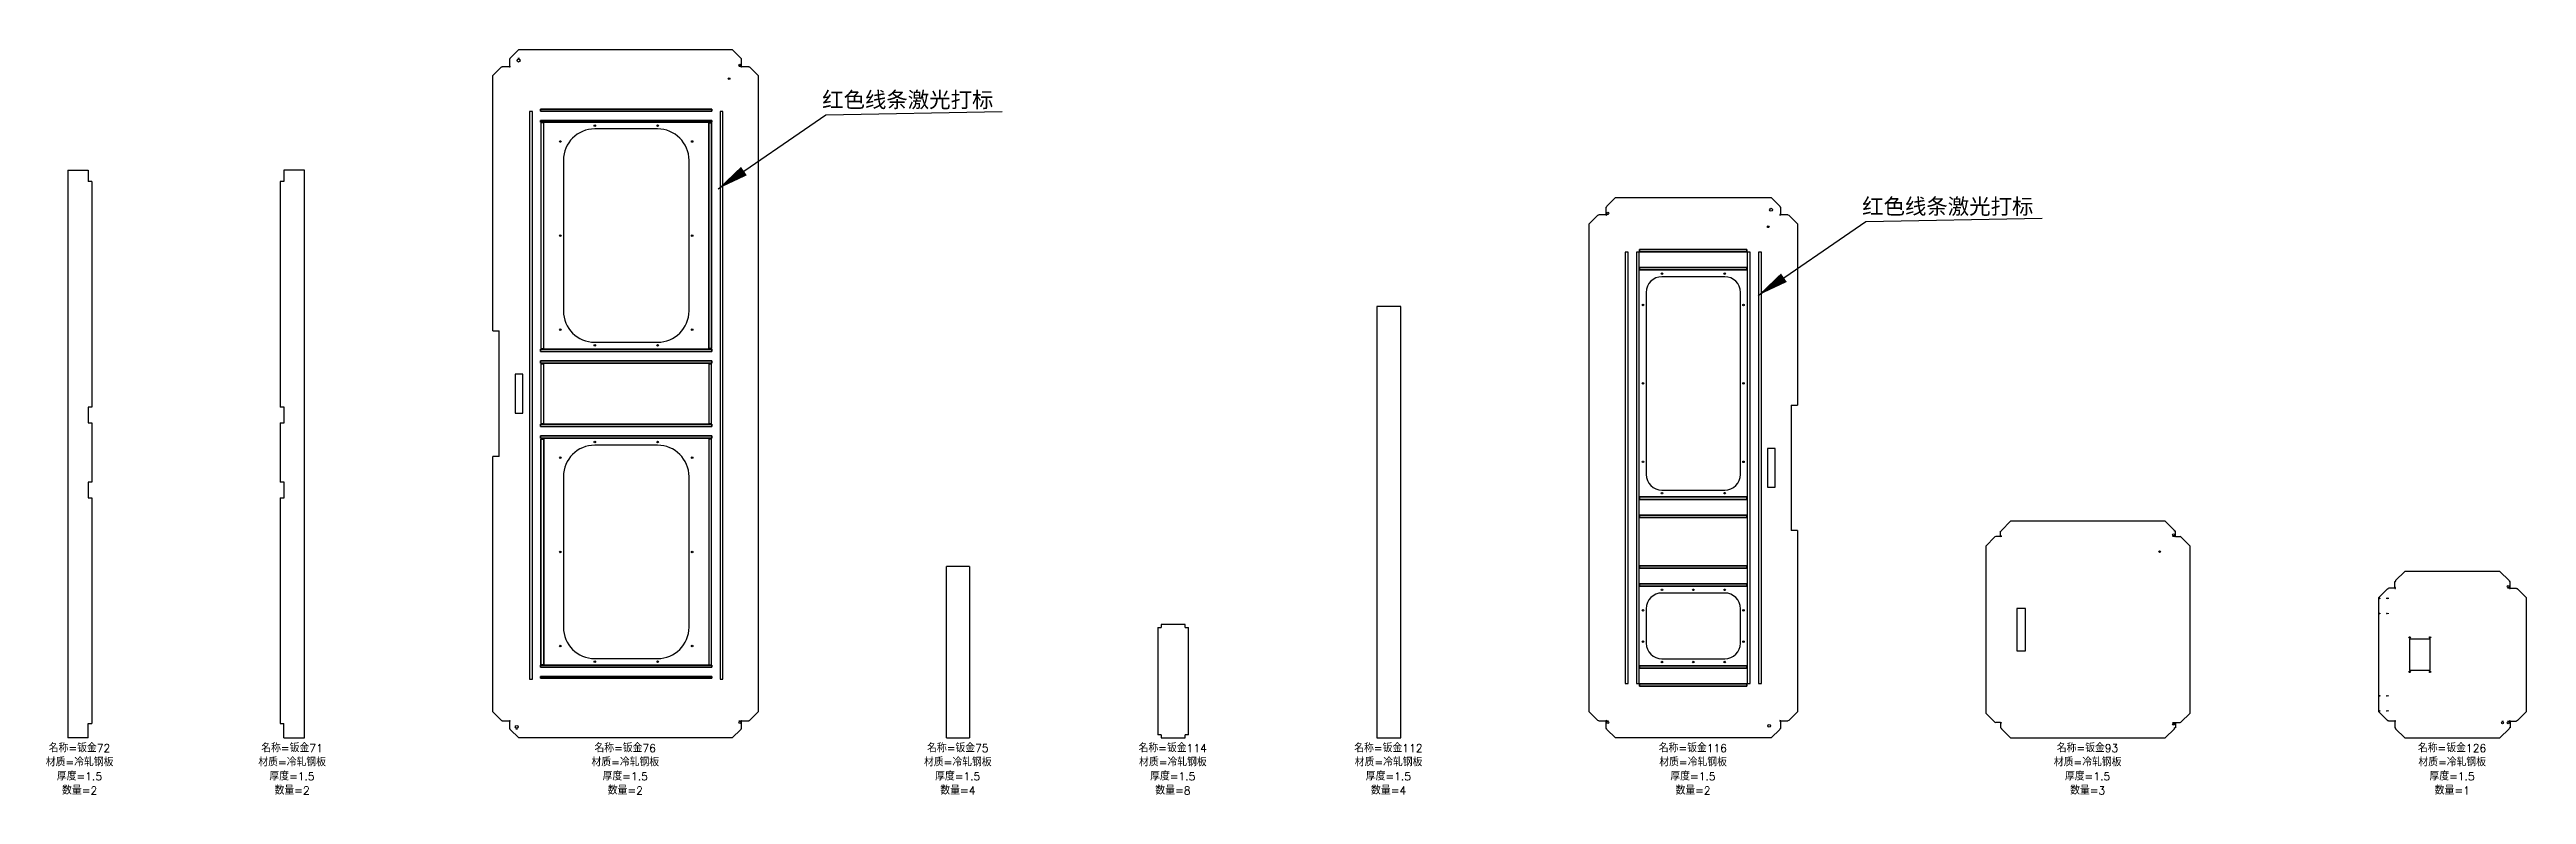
# Model space of a CAD drawing. Header units: millimetres. Extents: x -130 to 49208, y -16180 to 520.
# Drawn here: x 18634 to 26524, y -16180 to -13806 of the extents above; entities that cross this region are included whole.
import ezdxf

# ---------------------------------------------------------------- set-up
doc = ezdxf.new("R2010")
doc.units = ezdxf.units.MM
doc.layers.add('防拉孔线', color=30, linetype='Continuous')
doc.layers.add('零件信息', color=131, linetype='Continuous')
doc.styles.add('SLDTEXTSTYLE0', font='Gothic.ttf')
doc.styles.add('SLDTEXTSTYLE1', font='txt.shx', dxfattribs={"bigfont": 'bigfont'})
doc.styles.get("Standard").update_dxf_attribs({"font": ''})
doc.styles.get('STANDARD').set_extended_font_data('宋体')
doc.dimstyles.new('ISO-25', dxfattribs={"dimtxt": 2.5, "dimasz": 2.5, "dimexe": 1.25, "dimexo": 0.625, "dimtad": 1, "dimtxsty": 'SLDTEXTSTYLE0', "dimcen": 2.5, "dimadec": 0, "dimazin": 0, "dimtfac": 1, "dimtmove": 0, "dimatfit": 3, "dimfxl": 1, "dimarcsym": 0})

msp = doc.modelspace()

# ---------------------------------------------------------------- texts
at = {"color": 6, "char_height": 50, "attachment_point": 1}
for insert in [(21095.3, -13941), (24408.2, -14280.8)]:
    msp.add_mtext_dynamic_manual_height_columns('红色线条激光打标', width=628.85, gutter_width=125, heights=[0], dxfattribs=dict(at, insert=insert))
at = {"layer": '零件信息', "char_height": 25, "attachment_point": 2, "style": 'SLDTEXTSTYLE1'}
for s, insert in [('材质=冷轧钢板', (18729.9, -16065)), ('名称=钣金72', (18729.6, -16020)), ('材质=冷轧钢板', (19406.9, -16065)), ('名称=钣金71', (19406.6, -16020)), ('材质=冷轧钢板', (20468.2, -16065)), ('名称=钣金76', (20467.9, -16020)), ('材质=冷轧钢板', (21527.5, -16065)), ('名称=钣金75', (21527.3, -16020)), ('名称=钣金114', (22212, -16020)), ('材质=冷轧钢板', (22212.6, -16065)), ('名称=钣金112', (22899, -16020)), ('材质=冷轧钢板', (22899.6, -16065)), ('名称=钣金116', (23869, -16020)), ('材质=冷轧钢板', (23869.6, -16065)), ('材质=冷轧钢板', (25126.6, -16065)), ('名称=钣金93', (25126.3, -16020)), ('名称=钣金126', (26287.3, -16020)), ('材质=冷轧钢板', (26287.8, -16065)), ('厚度=1.5', (18729.5, -16110)), ('数量=2', (18730, -16155)), ('厚度=1.5', (19406.5, -16110)), ('数量=2', (19407, -16155)), ('厚度=1.5', (20467.9, -16110)), ('数量=2', (20468.3, -16155)), ('厚度=1.5', (21527.2, -16110)), ('数量=4', (21527.7, -16155)), ('厚度=1.5', (22212.2, -16110)), ('数量=8', (22212.7, -16155)), ('厚度=1.5', (22899.2, -16110)), ('数量=4', (22899.7, -16155)), ('厚度=1.5', (23869.2, -16110)), ('数量=2', (23869.7, -16155)), ('厚度=1.5', (25126.2, -16110)), ('数量=3', (25126.7, -16155)), ('厚度=1.5', (26287.5, -16110)), ('数量=1', (26288, -16155))]:
    msp.add_mtext(s, dxfattribs=dict(at, insert=insert))

# ---------------------------------------------------------------- linework, layer by layer
at = {"color": 7, "linetype": 'Continuous', "lineweight": 25}
for p, q in [((20101.9, -13833.5), (20129.4, -13806)), ((20129.4, -13806), (20808.7, -13806)), ((20808.7, -13806), (20836.2, -13833.5)), ((20046.2, -13889.2), (20073.7, -13861.7)), ((20099.2, -13860.7), (20076.2, -13860.7)), ((20099.2, -13836), (20099.2, -13859)), ((20099.2, -13836), (20100.9, -13836)), ((20099.2, -13859), (20100.9, -13859)), ((20838.9, -13836), (20837.2, -13836)), ((20838.9, -13859), (20837.2, -13859)), ((20838.9, -13859), (20838.9, -13836)), ((20861.9, -13860.7), (20838.9, -13860.7)), ((20864.4, -13861.7), (20891.9, -13889.2)), ((20046.2, -14703), (20046.2, -13889.2)), ((20891.9, -13889.2), (20891.9, -15916.8)), ((20470.2, -14037.5), (20470.2, -14037.5)), ((20471.2, -13996.5), (20471.2, -13996.5)), ((20471.2, -14037.5), (20471.2, -14037.5)), ((20472.2, -13996.5), (20472.2, -13996.5)), ((20571.2, -14059), (20371.2, -14059)), ((18692.2, -14190), (18692.2, -16000)), ((18692.2, -14190), (18757.7, -14190)), ((18757.7, -14190), (18757.7, -14226.5)), ((19380.7, -14190), (19380.7, -14226.5)), ((19446.2, -14190), (19380.7, -14190)), ((19446.2, -16000), (19446.2, -14190)), ((20271.2, -14159), (20271.2, -14639)), ((20671.2, -14639), (20671.2, -14159)), ((18769.2, -14226.5), (18757.7, -14226.5)), ((18769.2, -14226.5), (18769.2, -14945.5)), ((19369.2, -14226.5), (19369.2, -14945.5)), ((19380.7, -14226.5), (19369.2, -14226.5)), ((23594.6, -14305.5), (23622.1, -14278)), ((23622.1, -14278), (24118.7, -14278)), ((24118.7, -14278), (24146.2, -14305.5)), ((23538.9, -14361.2), (23566.4, -14333.7)), ((23566.4, -14333.7), (23568.9, -14332.7)), ((23591.9, -14332.7), (23568.9, -14332.7)), ((23591.9, -14308), (23591.9, -14331)), ((23591.9, -14308), (23593.6, -14308)), ((23591.9, -14331), (23593.6, -14331)), ((23591.9, -14332.7), (23594.4, -14333.5)), ((23593.6, -14308), (23594.6, -14305.5)), ((23594.4, -14333.5), (23593.6, -14331)), ((24146.2, -14305.5), (24147.2, -14308)), ((24147.2, -14331), (24146.4, -14333.5)), ((24146.4, -14333.5), (24148.9, -14332.7)), ((24148.9, -14308), (24147.2, -14308)), ((24148.9, -14331), (24147.2, -14331)), ((24148.9, -14331), (24148.9, -14308)), ((24171.9, -14332.7), (24148.9, -14332.7)), ((24171.9, -14332.7), (24174.4, -14333.7)), ((24174.4, -14333.7), (24201.9, -14361.2)), ((20734.2, -14398), (20734.2, -14398)), ((20734.2, -14399), (20734.2, -14399)), ((23538.9, -15916.8), (23538.9, -14361.2)), ((24201.9, -14361.2), (24201.9, -14939)), ((23870.4, -14443), (23870.4, -14443)), ((23870.4, -14500.5), (23870.4, -14500.5)), ((23871.4, -14443), (23871.4, -14443)), ((23871.4, -14500.5), (23871.4, -14500.5)), ((23720.4, -14580), (23720.4, -15160)), ((23970.4, -14530), (23770.4, -14530)), ((24020.4, -15160), (24020.4, -14580)), ((22861.9, -14625), (22861.9, -16000)), ((22938.9, -14625), (22861.9, -14625)), ((22938.9, -16000), (22938.9, -14625)), ((20046.2, -14703), (20066.2, -14703)), ((20066.2, -15103), (20066.2, -14703)), ((20371.2, -14739), (20571.2, -14739)), ((20470.2, -14768.5), (20470.2, -14768.5)), ((20470.2, -14806), (20470.2, -14806)), ((20471.2, -14768.5), (20471.2, -14768.5)), ((20471.2, -14806), (20471.2, -14806)), ((20116.9, -14841), (20116.9, -14965)), ((20141.4, -14841), (20116.9, -14841)), ((20141.4, -14965), (20141.4, -14841)), ((18769.2, -14945.5), (18757.2, -14945.5)), ((18757.2, -14945.5), (18757.2, -14995.5)), ((19381.2, -14945.5), (19369.2, -14945.5)), ((19381.2, -14995.5), (19381.2, -14945.5)), ((20116.9, -14965), (20141.4, -14965)), ((24181.9, -14939), (24201.9, -14939)), ((24181.9, -14939), (24181.9, -15339)), ((18757.2, -14995.5), (18769.2, -14995.5)), ((18769.2, -14995.5), (18769.2, -15184.5)), ((19369.2, -14995.5), (19369.2, -15184.5)), ((19369.2, -14995.5), (19381.2, -14995.5)), ((20571.2, -15067), (20371.2, -15067)), ((20470.2, -15007.5), (20470.2, -15007.5)), ((20470.2, -15045), (20470.2, -15045)), ((20471.2, -15007.5), (20471.2, -15007.5)), ((20471.2, -15045), (20471.2, -15045)), ((20046.2, -15916.8), (20046.2, -15103)), ((20066.2, -15103), (20046.2, -15103)), ((24106.6, -15077), (24106.6, -15201)), ((24131.1, -15077), (24106.6, -15077)), ((24131.1, -15201), (24131.1, -15077)), ((18769.2, -15184.5), (18757.2, -15184.5)), ((18757.2, -15184.5), (18757.2, -15234.5)), ((19381.2, -15184.5), (19369.2, -15184.5)), ((19381.2, -15234.5), (19381.2, -15184.5)), ((20271.2, -15167), (20271.2, -15647)), ((20671.2, -15647), (20671.2, -15167)), ((23770.4, -15210), (23970.4, -15210)), ((24106.6, -15201), (24131.1, -15201)), ((18757.2, -15234.5), (18769.2, -15234.5)), ((18769.2, -15234.5), (18769.2, -15953.5)), ((19369.2, -15234.5), (19369.2, -15953.5)), ((19369.2, -15234.5), (19381.2, -15234.5)), ((24201.9, -15339), (24181.9, -15339)), ((24201.9, -15339), (24201.9, -15916.8)), ((24831.4, -15358.9), (24801.9, -15388.4)), ((24833.9, -15358.2), (24831.4, -15359.2)), ((24831.4, -15359.2), (24831.4, -15358.9)), ((24833.9, -15358), (24833.9, -15358.2)), ((24848.9, -15358), (24833.9, -15358)), ((24848.9, -15356), (24848.9, -15341)), ((24848.9, -15341), (24851.1, -15341)), ((24851.1, -15356), (24848.9, -15356)), ((24848.9, -15358.2), (24848.9, -15358)), ((24851.4, -15358.5), (24848.9, -15358.2)), ((24852.1, -15338.5), (24851.1, -15341)), ((24851.1, -15356), (24851.4, -15358.5)), ((24851.7, -15338.5), (24881.2, -15309)), ((24852.1, -15338.5), (24851.7, -15338.5)), ((25373.5, -15309), (24881.2, -15309)), ((25403, -15338.5), (25373.5, -15309)), ((25402.7, -15338.5), (25403, -15338.5)), ((25403.7, -15341), (25402.7, -15338.5)), ((25403.4, -15358.5), (25403.7, -15356)), ((25405.9, -15358.2), (25403.4, -15358.5)), ((25405.9, -15341), (25403.7, -15341)), ((25403.7, -15356), (25405.9, -15356)), ((25405.9, -15356), (25405.9, -15341)), ((25405.9, -15358.2), (25405.9, -15358)), ((25405.9, -15358), (25420.9, -15358)), ((25420.9, -15358), (25420.9, -15358.2)), ((25423.4, -15359.2), (25420.9, -15358.2)), ((25423.4, -15359.2), (25423.4, -15358.9)), ((25423.4, -15358.9), (25452.9, -15388.4)), ((20208.2, -15407), (20208.2, -15407)), ((20208.2, -15408), (20208.2, -15408)), ((21491.9, -16000), (21491.9, -15454)), ((21564.9, -15454), (21491.9, -15454)), ((21564.9, -15454), (21564.9, -16000)), ((23870.4, -15451), (23870.4, -15451)), ((23871.4, -15451), (23871.4, -15451)), ((24801.9, -15388.4), (24801.9, -15920.6)), ((25452.9, -15920.6), (25452.9, -15388.4)), ((23970.4, -15538), (23770.4, -15538)), ((23869.4, -15516), (23869.4, -15516)), ((23870.4, -15516), (23870.4, -15516)), ((26082.4, -15523.9), (26052.9, -15553.4)), ((26082.4, -15524.2), (26084.9, -15523.2)), ((26082.4, -15524.2), (26082.4, -15523.9)), ((26084.9, -15523), (26084.9, -15523.2)), ((26104.9, -15523), (26084.9, -15523)), ((26104.9, -15521), (26104.9, -15501)), ((26104.9, -15501), (26107.1, -15501)), ((26107.1, -15521), (26104.9, -15521)), ((26104.9, -15523.2), (26104.9, -15523)), ((26104.9, -15523.2), (26107.4, -15523.5)), ((26107.1, -15501), (26108.1, -15498.5)), ((26107.4, -15523.5), (26107.1, -15521)), ((26107.7, -15498.5), (26137.2, -15469)), ((26108.1, -15498.5), (26107.7, -15498.5)), ((26440, -15469), (26137.2, -15469)), ((26469.5, -15498.5), (26440, -15469)), ((26469.2, -15498.5), (26469.5, -15498.5)), ((26469.2, -15498.5), (26470.2, -15501)), ((26470.2, -15521), (26469.9, -15523.5)), ((26469.9, -15523.5), (26472.4, -15523.2)), ((26472.4, -15501), (26470.2, -15501)), ((26470.2, -15521), (26472.4, -15521)), ((26472.4, -15521), (26472.4, -15501)), ((26472.4, -15523.2), (26472.4, -15523)), ((26472.4, -15523), (26492.4, -15523)), ((26492.4, -15523), (26492.4, -15523.2)), ((26492.4, -15523.2), (26494.9, -15524.2)), ((26494.9, -15523.9), (26524.4, -15553.4)), ((26494.9, -15524.2), (26494.9, -15523.9)), ((23720.4, -15588), (23720.4, -15698)), ((24020.4, -15698), (24020.4, -15588)), ((24928.4, -15587), (24901.4, -15587)), ((24901.4, -15587), (24901.4, -15722)), ((24928.4, -15722), (24928.4, -15587)), ((26052.9, -15553.4), (26052.9, -15915.6)), ((26524.4, -15915.6), (26524.4, -15553.4)), ((22164.9, -15648), (22164.9, -15990)), ((22164.9, -15648), (22175.4, -15648)), ((22175.4, -15638), (22175.4, -15648)), ((22251.4, -15638), (22175.4, -15638)), ((22251.4, -15648), (22251.4, -15638)), ((22251.4, -15648), (22261.9, -15648)), ((22261.9, -15990), (22261.9, -15648)), ((26152.9, -15784.5), (26152.9, -15684.5)), ((26152.9, -15684.5), (26216.9, -15684.5)), ((26216.9, -15684.5), (26216.9, -15784.5)), ((20371.2, -15747), (20571.2, -15747)), ((20471.2, -15768.5), (20471.2, -15768.5)), ((20472.2, -15768.5), (20472.2, -15768.5)), ((23770.4, -15748), (23970.4, -15748)), ((23870.4, -15770), (23870.4, -15770)), ((23871.4, -15770), (23871.4, -15770)), ((24901.4, -15722), (24928.4, -15722)), ((20470.2, -15809.5), (20470.2, -15809.5)), ((20471.2, -15809.5), (20471.2, -15809.5)), ((23869.4, -15835), (23869.4, -15835)), ((23870.4, -15835), (23870.4, -15835)), ((26216.9, -15784.5), (26152.9, -15784.5)), ((20073.7, -15944.3), (20046.2, -15916.8)), ((20891.9, -15916.8), (20864.4, -15944.3)), ((23566.4, -15944.3), (23538.9, -15916.8)), ((24201.9, -15916.8), (24174.4, -15944.3)), ((24831.4, -15950.1), (24801.9, -15920.6)), ((25423.4, -15950.1), (25452.9, -15920.6)), ((26082.4, -15945.1), (26052.9, -15915.6)), ((26494.9, -15945.1), (26524.4, -15915.6)), ((18757.7, -16000), (18692.2, -16000)), ((18757.7, -15953.5), (18769.2, -15953.5)), ((18757.7, -16000), (18757.7, -15953.5)), ((19369.2, -15953.5), (19380.7, -15953.5)), ((19380.7, -16000), (19380.7, -15953.5)), ((19380.7, -16000), (19446.2, -16000)), ((20076.2, -15945.3), (20099.2, -15945.3)), ((20099.2, -15947), (20099.2, -15970)), ((20099.2, -15947), (20100.9, -15947)), ((20099.2, -15970), (20100.9, -15970)), ((20129.4, -16000), (20101.9, -15972.5)), ((20808.7, -16000), (20129.4, -16000)), ((20836.2, -15972.5), (20808.7, -16000)), ((20838.9, -15947), (20837.2, -15947)), ((20838.9, -15970), (20837.2, -15970)), ((20838.9, -15945.3), (20861.9, -15945.3)), ((20838.9, -15970), (20838.9, -15947)), ((21491.9, -16000), (21564.9, -16000)), ((22175.4, -15990), (22164.9, -15990)), ((22175.4, -15990), (22175.4, -16000)), ((22175.4, -16000), (22251.4, -16000)), ((22261.9, -15990), (22251.4, -15990)), ((22251.4, -16000), (22251.4, -15990)), ((22861.9, -16000), (22938.9, -16000)), ((23568.9, -15945.3), (23566.4, -15944.3)), ((23568.9, -15945.3), (23591.9, -15945.3)), ((23594.4, -15944.5), (23591.9, -15945.3)), ((23591.9, -15947), (23591.9, -15970)), ((23591.9, -15947), (23593.6, -15947)), ((23591.9, -15970), (23593.6, -15970)), ((23593.6, -15947), (23594.4, -15944.5)), ((23594.6, -15972.5), (23593.6, -15970)), ((23622.1, -16000), (23594.6, -15972.5)), ((24118.7, -16000), (23622.1, -16000)), ((24146.2, -15972.5), (24118.7, -16000)), ((24147.2, -15970), (24146.2, -15972.5)), ((24148.9, -15945.3), (24146.4, -15944.5)), ((24146.4, -15944.5), (24147.2, -15947)), ((24148.9, -15947), (24147.2, -15947)), ((24148.9, -15970), (24147.2, -15970)), ((24148.9, -15945.3), (24171.9, -15945.3)), ((24148.9, -15970), (24148.9, -15947)), ((24174.4, -15944.3), (24171.9, -15945.3)), ((24831.4, -15949.8), (24833.9, -15950.8)), ((24831.4, -15949.8), (24831.4, -15950.1)), ((24833.9, -15951), (24833.9, -15950.8)), ((24848.9, -15951), (24833.9, -15951)), ((24848.9, -15950.8), (24851.4, -15950.5)), ((24848.9, -15950.8), (24848.9, -15951)), ((24848.9, -15953), (24848.9, -15968)), ((24851.1, -15953), (24848.9, -15953)), ((24848.9, -15968), (24851.1, -15968)), ((24851.4, -15950.5), (24851.1, -15953)), ((24851.1, -15968), (24852.1, -15970.5)), ((24851.7, -15970.5), (24881.2, -16000)), ((24852.1, -15970.5), (24851.7, -15970.5)), ((24881.2, -16000), (25373.5, -16000)), ((25403, -15970.5), (25373.5, -16000)), ((25402.7, -15970.5), (25403.7, -15968)), ((25402.7, -15970.5), (25403, -15970.5)), ((25403.4, -15950.5), (25405.9, -15950.8)), ((25403.7, -15953), (25403.4, -15950.5)), ((25403.7, -15953), (25405.9, -15953)), ((25405.9, -15968), (25403.7, -15968)), ((25405.9, -15950.8), (25405.9, -15951)), ((25405.9, -15951), (25420.9, -15951)), ((25405.9, -15953), (25405.9, -15968)), ((25420.9, -15950.8), (25423.4, -15949.8)), ((25420.9, -15951), (25420.9, -15950.8)), ((25423.4, -15949.8), (25423.4, -15950.1)), ((26084.9, -15945.8), (26082.4, -15944.8)), ((26082.4, -15944.8), (26082.4, -15945.1)), ((26084.9, -15946), (26084.9, -15945.8)), ((26104.9, -15946), (26084.9, -15946)), ((26107.4, -15945.5), (26104.9, -15945.8)), ((26104.9, -15945.8), (26104.9, -15946)), ((26104.9, -15948), (26104.9, -15968)), ((26107.1, -15948), (26104.9, -15948)), ((26104.9, -15968), (26107.1, -15968)), ((26107.1, -15948), (26107.4, -15945.5)), ((26108.1, -15970.5), (26107.1, -15968)), ((26107.7, -15970.5), (26137.2, -16000)), ((26108.1, -15970.5), (26107.7, -15970.5)), ((26137.2, -16000), (26440, -16000)), ((26469.5, -15970.5), (26440, -16000)), ((26470.2, -15968), (26469.2, -15970.5)), ((26469.2, -15970.5), (26469.5, -15970.5)), ((26472.4, -15945.8), (26469.9, -15945.5)), ((26469.9, -15945.5), (26470.2, -15948)), ((26470.2, -15948), (26472.4, -15948)), ((26472.4, -15968), (26470.2, -15968)), ((26472.4, -15945.8), (26472.4, -15946)), ((26472.4, -15946), (26492.4, -15946)), ((26472.4, -15948), (26472.4, -15968)), ((26494.9, -15944.8), (26492.4, -15945.8)), ((26492.4, -15946), (26492.4, -15945.8)), ((26494.9, -15944.8), (26494.9, -15945.1))]:
    msp.add_line(p, q, dxfattribs=at)
at = {"color": 1, "linetype": 'Continuous', "lineweight": 25}
for p, q in [((20163.2, -14003), (20163.2, -15813)), ((20172.2, -14003), (20163.2, -14003)), ((20172.2, -14003), (20163.2, -14003)), ((20163.2, -14003), (20163.2, -15813)), ((20172.2, -15813), (20172.2, -14003)), ((20172.2, -15813), (20172.2, -14003)), ((20198.2, -14002), (20198.2, -13996.5)), ((20198.2, -13996.5), (20471.2, -13996.5)), ((20471.2, -13996.5), (20198.2, -13996.5)), ((20198.2, -13996.5), (20198.2, -14002)), ((20744.2, -14002), (20198.2, -14002)), ((20198.2, -14002), (20744.2, -14002)), ((20198.2, -14032), (20198.2, -14037.5)), ((20198.2, -14037.5), (20198.2, -14032)), ((20198.2, -14032), (20744.2, -14032)), ((20744.2, -14032), (20198.2, -14032)), ((20198.2, -14037.5), (20470.2, -14037.5)), ((20470.2, -14037.5), (20198.2, -14037.5)), ((20199.2, -14039.5), (20199.2, -14758.5)), ((20208.2, -14039.5), (20199.2, -14039.5)), ((20199.2, -14039.5), (20199.2, -14758.5)), ((20208.2, -14039.5), (20199.2, -14039.5)), ((20208.2, -14758.5), (20208.2, -14039.5)), ((20208.2, -14758.5), (20208.2, -14039.5)), ((20744.2, -14037.5), (20471.2, -14037.5)), ((20471.2, -14037.5), (20744.2, -14037.5)), ((20472.2, -13996.5), (20744.2, -13996.5)), ((20744.2, -13996.5), (20472.2, -13996.5)), ((20734.2, -14039.5), (20734.2, -14398)), ((20734.2, -14398), (20734.2, -14039.5)), ((20734.2, -14039.5), (20743.2, -14039.5)), ((20743.2, -14039.5), (20734.2, -14039.5)), ((20743.2, -14039.5), (20743.2, -14758.5)), ((20743.2, -14758.5), (20743.2, -14039.5)), ((20744.2, -13996.5), (20744.2, -14002)), ((20744.2, -14002), (20744.2, -13996.5)), ((20744.2, -14032), (20744.2, -14037.5)), ((20744.2, -14037.5), (20744.2, -14032)), ((20770.2, -14003), (20770.2, -15813)), ((20779.2, -14003), (20770.2, -14003)), ((20779.2, -14003), (20770.2, -14003)), ((20770.2, -14003), (20770.2, -15813)), ((20779.2, -15813), (20779.2, -14003)), ((20779.2, -15813), (20779.2, -14003)), ((20734.2, -14758.5), (20734.2, -14399)), ((20734.2, -14399), (20734.2, -14758.5)), ((23653.4, -14451.5), (23653.4, -15826.5)), ((23662.4, -14451.5), (23653.4, -14451.5)), ((23653.4, -14451.5), (23653.4, -15826.5)), ((23662.4, -14451.5), (23653.4, -14451.5)), ((23662.4, -15826.5), (23662.4, -14451.5)), ((23662.4, -15826.5), (23662.4, -14451.5)), ((23689.4, -14451.5), (23689.4, -15826.5)), ((23698.4, -14451.5), (23689.4, -14451.5)), ((23689.4, -14451.5), (23689.4, -15826.5)), ((23698.4, -14451.5), (23689.4, -14451.5)), ((23698.4, -15826.5), (23698.4, -14451.5)), ((23698.4, -15826.5), (23698.4, -14451.5)), ((23699.4, -14450.5), (23699.4, -14443)), ((23699.4, -14443), (23870.4, -14443)), ((23870.4, -14443), (23699.4, -14443)), ((23699.4, -14443), (23699.4, -14450.5)), ((24041.4, -14450.5), (23699.4, -14450.5)), ((23699.4, -14450.5), (24041.4, -14450.5)), ((23699.4, -14508), (23699.4, -14500.5)), ((23699.4, -14500.5), (23870.4, -14500.5)), ((23870.4, -14500.5), (23699.4, -14500.5)), ((23699.4, -14500.5), (23699.4, -14508)), ((24041.4, -14508), (23699.4, -14508)), ((23699.4, -14508), (24041.4, -14508)), ((23871.4, -14443), (24041.4, -14443)), ((24041.4, -14443), (23871.4, -14443)), ((23871.4, -14500.5), (24041.4, -14500.5)), ((24041.4, -14500.5), (23871.4, -14500.5)), ((24041.4, -14443), (24041.4, -14450.5)), ((24041.4, -14450.5), (24041.4, -14443)), ((24041.4, -14500.5), (24041.4, -14508)), ((24041.4, -14508), (24041.4, -14500.5)), ((24042.4, -14451.5), (24042.4, -15826.5)), ((24051.4, -14451.5), (24042.4, -14451.5)), ((24042.4, -14451.5), (24042.4, -15826.5)), ((24051.4, -14451.5), (24042.4, -14451.5)), ((24051.4, -15826.5), (24051.4, -14451.5)), ((24051.4, -15826.5), (24051.4, -14451.5)), ((24078.4, -14451.5), (24078.4, -15826.5)), ((24087.4, -14451.5), (24078.4, -14451.5)), ((24078.4, -14451.5), (24078.4, -15826.5)), ((24087.4, -14451.5), (24078.4, -14451.5)), ((24087.4, -15826.5), (24087.4, -14451.5)), ((24087.4, -15826.5), (24087.4, -14451.5)), ((20198.2, -14761), (20198.2, -14768.5)), ((20198.2, -14768.5), (20198.2, -14761)), ((20198.2, -14761), (20744.2, -14761)), ((20744.2, -14761), (20198.2, -14761)), ((20198.2, -14768.5), (20470.2, -14768.5)), ((20470.2, -14768.5), (20198.2, -14768.5)), ((20198.2, -14798.5), (20198.2, -14806)), ((20198.2, -14806), (20198.2, -14798.5)), ((20198.2, -14798.5), (20744.2, -14798.5)), ((20744.2, -14798.5), (20198.2, -14798.5)), ((20198.2, -14806), (20470.2, -14806)), ((20470.2, -14806), (20198.2, -14806)), ((20199.2, -14758.5), (20208.2, -14758.5)), ((20199.2, -14758.5), (20208.2, -14758.5)), ((20199.2, -14808.5), (20199.2, -14997.5)), ((20208.2, -14808.5), (20199.2, -14808.5)), ((20208.2, -14808.5), (20199.2, -14808.5)), ((20199.2, -14808.5), (20199.2, -14997.5)), ((20208.2, -14997.5), (20208.2, -14808.5)), ((20208.2, -14997.5), (20208.2, -14808.5)), ((20744.2, -14768.5), (20471.2, -14768.5)), ((20471.2, -14768.5), (20744.2, -14768.5)), ((20744.2, -14806), (20471.2, -14806)), ((20471.2, -14806), (20744.2, -14806)), ((20743.2, -14758.5), (20734.2, -14758.5)), ((20734.2, -14758.5), (20743.2, -14758.5)), ((20734.2, -14808.5), (20734.2, -14997.5)), ((20743.2, -14808.5), (20734.2, -14808.5)), ((20743.2, -14808.5), (20734.2, -14808.5)), ((20734.2, -14808.5), (20734.2, -14997.5)), ((20743.2, -14997.5), (20743.2, -14808.5)), ((20743.2, -14997.5), (20743.2, -14808.5)), ((20744.2, -14761), (20744.2, -14768.5)), ((20744.2, -14768.5), (20744.2, -14761)), ((20744.2, -14798.5), (20744.2, -14806)), ((20744.2, -14806), (20744.2, -14798.5)), ((20198.2, -15000), (20198.2, -15007.5)), ((20198.2, -15007.5), (20198.2, -15000)), ((20198.2, -15000), (20744.2, -15000)), ((20744.2, -15000), (20198.2, -15000)), ((20198.2, -15007.5), (20470.2, -15007.5)), ((20470.2, -15007.5), (20198.2, -15007.5)), ((20198.2, -15037.5), (20198.2, -15045)), ((20198.2, -15045), (20198.2, -15037.5)), ((20198.2, -15037.5), (20744.2, -15037.5)), ((20744.2, -15037.5), (20198.2, -15037.5)), ((20198.2, -15045), (20470.2, -15045)), ((20470.2, -15045), (20198.2, -15045)), ((20199.2, -14997.5), (20208.2, -14997.5)), ((20199.2, -14997.5), (20208.2, -14997.5)), ((20199.2, -15766.5), (20199.2, -15047.5)), ((20199.2, -15047.5), (20208.2, -15047.5)), ((20208.2, -15047.5), (20199.2, -15047.5)), ((20199.2, -15047.5), (20199.2, -15766.5)), ((20208.2, -15047.5), (20208.2, -15407)), ((20208.2, -15407), (20208.2, -15047.5)), ((20744.2, -15007.5), (20471.2, -15007.5)), ((20471.2, -15007.5), (20744.2, -15007.5)), ((20744.2, -15045), (20471.2, -15045)), ((20471.2, -15045), (20744.2, -15045)), ((20734.2, -14997.5), (20743.2, -14997.5)), ((20734.2, -14997.5), (20743.2, -14997.5)), ((20743.2, -15047.5), (20734.2, -15047.5)), ((20734.2, -15047.5), (20734.2, -15766.5)), ((20734.2, -15047.5), (20734.2, -15766.5)), ((20743.2, -15047.5), (20734.2, -15047.5)), ((20743.2, -15766.5), (20743.2, -15047.5)), ((20743.2, -15766.5), (20743.2, -15047.5)), ((20744.2, -15000), (20744.2, -15007.5)), ((20744.2, -15007.5), (20744.2, -15000)), ((20744.2, -15037.5), (20744.2, -15045)), ((20744.2, -15045), (20744.2, -15037.5)), ((23699.4, -15232), (23699.4, -15239.5)), ((23699.4, -15239.5), (23699.4, -15232)), ((23699.4, -15232), (24041.4, -15232)), ((24041.4, -15232), (23699.4, -15232)), ((23699.4, -15239.5), (23869.4, -15239.5)), ((23869.4, -15239.5), (23699.4, -15239.5)), ((23699.4, -15289.5), (23699.4, -15297)), ((23699.4, -15297), (23699.4, -15289.5)), ((23699.4, -15289.5), (24041.4, -15289.5)), ((24041.4, -15289.5), (23699.4, -15289.5)), ((23699.4, -15297), (23869.4, -15297)), ((23869.4, -15297), (23699.4, -15297)), ((23869.4, -15239.5), (23869.4, -15239.5)), ((23869.4, -15297), (23869.4, -15297)), ((24041.4, -15239.5), (23870.4, -15239.5)), ((23870.4, -15239.5), (23870.4, -15239.5)), ((23870.4, -15239.5), (24041.4, -15239.5)), ((24041.4, -15297), (23870.4, -15297)), ((23870.4, -15297), (23870.4, -15297)), ((23870.4, -15297), (24041.4, -15297)), ((24041.4, -15232), (24041.4, -15239.5)), ((24041.4, -15239.5), (24041.4, -15232)), ((24041.4, -15289.5), (24041.4, -15297)), ((24041.4, -15297), (24041.4, -15289.5)), ((20208.2, -15766.5), (20208.2, -15408)), ((20208.2, -15408), (20208.2, -15766.5)), ((23699.4, -15458.5), (23699.4, -15451)), ((23699.4, -15451), (23870.4, -15451)), ((23870.4, -15451), (23699.4, -15451)), ((23699.4, -15451), (23699.4, -15458.5)), ((24041.4, -15458.5), (23699.4, -15458.5)), ((23699.4, -15458.5), (24041.4, -15458.5)), ((23871.4, -15451), (24041.4, -15451)), ((24041.4, -15451), (23871.4, -15451)), ((24041.4, -15451), (24041.4, -15458.5)), ((24041.4, -15458.5), (24041.4, -15451)), ((23699.4, -15508.5), (23699.4, -15516)), ((23699.4, -15516), (23699.4, -15508.5)), ((23699.4, -15508.5), (24041.4, -15508.5)), ((24041.4, -15508.5), (23699.4, -15508.5)), ((23699.4, -15516), (23869.4, -15516)), ((23869.4, -15516), (23699.4, -15516)), ((24041.4, -15516), (23870.4, -15516)), ((23870.4, -15516), (24041.4, -15516)), ((24041.4, -15508.5), (24041.4, -15516)), ((24041.4, -15516), (24041.4, -15508.5)), ((20198.2, -15774), (20198.2, -15768.5)), ((20198.2, -15768.5), (20471.2, -15768.5)), ((20471.2, -15768.5), (20198.2, -15768.5)), ((20198.2, -15768.5), (20198.2, -15774)), ((20744.2, -15774), (20198.2, -15774)), ((20198.2, -15774), (20744.2, -15774)), ((20199.2, -15766.5), (20208.2, -15766.5)), ((20208.2, -15766.5), (20199.2, -15766.5)), ((20472.2, -15768.5), (20744.2, -15768.5)), ((20744.2, -15768.5), (20472.2, -15768.5)), ((20734.2, -15766.5), (20743.2, -15766.5)), ((20734.2, -15766.5), (20743.2, -15766.5)), ((20744.2, -15768.5), (20744.2, -15774)), ((20744.2, -15774), (20744.2, -15768.5)), ((23699.4, -15777.5), (23699.4, -15770)), ((23699.4, -15770), (23870.4, -15770)), ((23870.4, -15770), (23699.4, -15770)), ((23699.4, -15770), (23699.4, -15777.5)), ((24041.4, -15777.5), (23699.4, -15777.5)), ((23699.4, -15777.5), (24041.4, -15777.5)), ((23871.4, -15770), (24041.4, -15770)), ((24041.4, -15770), (23871.4, -15770)), ((24041.4, -15770), (24041.4, -15777.5)), ((24041.4, -15777.5), (24041.4, -15770)), ((20163.2, -15813), (20172.2, -15813)), ((20163.2, -15813), (20172.2, -15813)), ((20198.2, -15804), (20198.2, -15809.5)), ((20198.2, -15809.5), (20198.2, -15804)), ((20198.2, -15804), (20744.2, -15804)), ((20744.2, -15804), (20198.2, -15804)), ((20198.2, -15809.5), (20470.2, -15809.5)), ((20470.2, -15809.5), (20198.2, -15809.5)), ((20744.2, -15809.5), (20471.2, -15809.5)), ((20471.2, -15809.5), (20744.2, -15809.5)), ((20744.2, -15804), (20744.2, -15809.5)), ((20744.2, -15809.5), (20744.2, -15804)), ((20770.2, -15813), (20779.2, -15813)), ((20770.2, -15813), (20779.2, -15813)), ((23653.4, -15826.5), (23662.4, -15826.5)), ((23653.4, -15826.5), (23662.4, -15826.5)), ((23689.4, -15826.5), (23698.4, -15826.5)), ((23689.4, -15826.5), (23698.4, -15826.5)), ((23699.4, -15827.5), (23699.4, -15835)), ((23699.4, -15835), (23699.4, -15827.5)), ((23699.4, -15827.5), (24041.4, -15827.5)), ((24041.4, -15827.5), (23699.4, -15827.5)), ((23699.4, -15835), (23869.4, -15835)), ((23869.4, -15835), (23699.4, -15835)), ((24041.4, -15835), (23870.4, -15835)), ((23870.4, -15835), (24041.4, -15835)), ((24041.4, -15827.5), (24041.4, -15835)), ((24041.4, -15835), (24041.4, -15827.5)), ((24042.4, -15826.5), (24051.4, -15826.5)), ((24042.4, -15826.5), (24051.4, -15826.5)), ((24078.4, -15826.5), (24087.4, -15826.5)), ((24078.4, -15826.5), (24087.4, -15826.5))]:
    msp.add_line(p, q, dxfattribs=at)
at = {"color": 7, "linetype": 'Continuous', "lineweight": 25}
for centre, radius in [((20128.5, -13841.5), 4.5), ((20832.9, -13855.5), 3), ((20798.9, -13899), 2.6), ((20261.2, -14099), 2.5), ((20371.2, -14049), 2.5), ((20571.2, -14049), 2.5), ((20681.2, -14099), 2.5), ((23597.9, -14327.5), 3), ((24118.1, -14316.5), 4.5), ((20261.2, -14399), 2.5), ((20681.2, -14399), 2.5), ((24108.9, -14371), 2.6), ((23770.4, -14520), 2.5), ((23970.4, -14520), 2.5), ((23710.4, -14620), 2.5), ((24030.4, -14620), 2.5), ((20261.2, -14699), 2.5), ((20371.2, -14749), 2.5), ((20571.2, -14749), 2.5), ((20681.2, -14699), 2.5), ((23710.4, -14870), 2.5), ((24030.4, -14870), 2.5), ((20371.2, -15057), 2.5), ((20571.2, -15057), 2.5), ((20261.2, -15107), 2.5), ((20681.2, -15107), 2.5), ((23710.4, -15120), 2.5), ((24030.4, -15120), 2.5), ((23770.4, -15220), 2.5), ((23970.4, -15220), 2.5), ((25399.9, -15352.5), 3), ((20261.2, -15407), 2.5), ((20681.2, -15407), 2.5), ((25355.9, -15406), 2.5), ((23770.4, -15528), 2.5), ((23870.4, -15528), 2.5), ((23970.4, -15528), 2.5), ((26466.4, -15517.5), 3), ((23710.4, -15593), 2.5), ((24030.4, -15593), 2.5), ((26056.4, -15555), 1.1), ((26056.4, -15603.5), 1.1), ((26079.9, -15555), 1.1), ((26079.9, -15603.5), 1.1), ((23710.4, -15693), 2.5), ((24030.4, -15693), 2.5), ((26152.4, -15679.5), 2.25), ((26217.4, -15679.5), 2.25), ((20261.2, -15707), 2.5), ((20371.2, -15757), 2.5), ((20571.2, -15757), 2.5), ((20681.2, -15707), 2.5), ((23770.4, -15758), 2.5), ((23870.4, -15758), 2.5), ((23970.4, -15758), 2.5), ((26152.4, -15789.5), 2.25), ((26217.4, -15789.5), 2.25), ((26056.4, -15865.5), 1.1), ((26056.4, -15914), 1.1), ((26079.9, -15865.5), 1.1), ((26079.9, -15914), 1.1), ((20122.2, -15964.5), 4.5), ((20832.9, -15950.5), 3), ((23597.9, -15950.5), 3), ((24111.9, -15961.5), 4.5), ((25399.9, -15956.5), 3), ((26448.4, -15952), 3.25), ((26466.4, -15951.5), 3)]:
    msp.add_circle(centre, radius, dxfattribs=at)
for centre, radius, start, end in [((20371.2, -14159), 100, 90, 180), ((20571.2, -14159), 100, 0, 90), ((23770.4, -14580), 50, 90, 180), ((23970.4, -14580), 50, 0, 90), ((20371.2, -14639), 100, 180, 270), ((20571.2, -14639), 100, 270, 0), ((20371.2, -15167), 100, 90, 180), ((20571.2, -15167), 100, 0, 90), ((23770.4, -15160), 50, 180, 270), ((23970.4, -15160), 50, 270, 0), ((23770.4, -15588), 50, 90, 180), ((23970.4, -15588), 50, 0, 90), ((20371.2, -15647), 100, 180, 270), ((20571.2, -15647), 100, 270, 0), ((23770.4, -15698), 50, 180, 270), ((23970.4, -15698), 50, 270, 0)]:
    msp.add_arc(centre, radius, start, end, dxfattribs=at)
for points, knots in [([(20073.7, -13861.7), (20073.8, -13861.6), (20074.1, -13861.4), (20074.5, -13861.2), (20074.9, -13861), (20075.2, -13860.9), (20075.5, -13860.8), (20075.9, -13860.7), (20076.1, -13860.7), (20076.2, -13860.7)], [0, 0, 0, 0, 0.204693, 0.371349, 0.500204, 0.632761, 0.759337, 0.881257, 1, 1, 1, 1]), ([(20099.2, -13860.7), (20099.4, -13860.7), (20099.6, -13860.7), (20100, -13860.8), (20100.1, -13860.8), (20100.2, -13860.8), (20100.3, -13860.9), (20100.4, -13860.9), (20100.4, -13860.9), (20100.4, -13860.9), (20100.5, -13860.9), (20100.8, -13861), (20101.2, -13861.2), (20101.7, -13861.5)], [0, 0, 0, 0, 0.25, 0.25, 0.375, 0.375, 0.4375, 0.4375, 0.46875, 0.46875, 0.5, 0.5, 1, 1, 1, 1]), ([(20100.9, -13836), (20100.9, -13835.8), (20100.9, -13835.5), (20101, -13835.1), (20101.1, -13834.9), (20101.3, -13834.5), (20101.4, -13834.3), (20101.6, -13833.9), (20101.7, -13833.7), (20101.9, -13833.5)], [0, 0, 0, 0, 0.25, 0.25, 0.5, 0.5, 0.75, 0.75, 1, 1, 1, 1]), ([(20101.7, -13861.5), (20101.6, -13861.2), (20101.4, -13861), (20101.3, -13860.7), (20101.3, -13860.6), (20101.2, -13860.5), (20101.2, -13860.4), (20101.2, -13860.4), (20101.2, -13860.4), (20101.1, -13860.3), (20101.1, -13860.3), (20101, -13859.9), (20100.9, -13859.5), (20100.9, -13859)], [0, 0, 0, 0, 0.25, 0.25, 0.375, 0.375, 0.4375, 0.4375, 0.46875, 0.46875, 0.5, 0.5, 1, 1, 1, 1]), ([(20836.2, -13833.5), (20836.3, -13833.8), (20836.5, -13834), (20836.7, -13834.3), (20836.7, -13834.4), (20836.8, -13834.5), (20836.8, -13834.5), (20836.8, -13834.6), (20836.8, -13834.6), (20836.8, -13834.6), (20836.8, -13834.6), (20836.9, -13834.7), (20836.9, -13834.7), (20837.1, -13835.1), (20837.2, -13835.6), (20837.2, -13836)], [0, 0, 0, 0, 0.25, 0.25, 0.375, 0.375, 0.4375, 0.4375, 0.46875, 0.46875, 0.484375, 0.484375, 0.5, 0.5, 1, 1, 1, 1]), ([(20837.2, -13859), (20837.2, -13859.2), (20837.2, -13859.5), (20837.1, -13859.8), (20837.1, -13859.9), (20837, -13860), (20837, -13860.1), (20837, -13860.2), (20837, -13860.2), (20836.9, -13860.2), (20836.9, -13860.3), (20836.8, -13860.6), (20836.6, -13861), (20836.4, -13861.5)], [0, 0, 0, 0, 0.25, 0.25, 0.375, 0.375, 0.4375, 0.4375, 0.46875, 0.46875, 0.5, 0.5, 1, 1, 1, 1]), ([(20836.4, -13861.5), (20836.6, -13861.4), (20836.9, -13861.2), (20837.2, -13861.1), (20837.2, -13861.1), (20837.4, -13861), (20837.4, -13861), (20837.5, -13861), (20837.5, -13861), (20837.5, -13860.9), (20837.5, -13860.9), (20838, -13860.8), (20838.4, -13860.7), (20838.9, -13860.7)], [0, 0, 0, 0, 0.25, 0.25, 0.375, 0.375, 0.4375, 0.4375, 0.46875, 0.46875, 0.5, 0.5, 1, 1, 1, 1]), ([(20861.9, -13860.7), (20862.1, -13860.7), (20862.3, -13860.7), (20862.6, -13860.8), (20862.7, -13860.8), (20862.9, -13860.9), (20863, -13860.9), (20863, -13860.9), (20863.1, -13860.9), (20863.1, -13861), (20863.2, -13861), (20863.4, -13861.1), (20863.8, -13861.4), (20864.4, -13861.7)], [0, 0, 0, 0, 0.25, 0.25, 0.375, 0.375, 0.4375, 0.4375, 0.46875, 0.46875, 0.5, 0.5, 1, 1, 1, 1]), ([(20076.2, -15945.3), (20076, -15945.3), (20075.7, -15945.3), (20075.4, -15945.2), (20075.3, -15945.2), (20075.1, -15945.1), (20075.1, -15945.1), (20075, -15945.1), (20075, -15945), (20074.9, -15945), (20074.9, -15945), (20074.6, -15944.9), (20074.2, -15944.6), (20073.7, -15944.3)], [0, 0, 0, 0, 0.25, 0.25, 0.375, 0.375, 0.4375, 0.4375, 0.46875, 0.46875, 0.5, 0.5, 1, 1, 1, 1]), ([(20101.7, -15944.5), (20101.4, -15944.6), (20101.2, -15944.7), (20100.9, -15944.9), (20100.8, -15944.9), (20100.7, -15945), (20100.6, -15945), (20100.6, -15945), (20100.6, -15945), (20100.5, -15945), (20100.5, -15945.1), (20100.1, -15945.2), (20099.7, -15945.3), (20099.2, -15945.3)], [0, 0, 0, 0, 0.25, 0.25, 0.375, 0.375, 0.4375, 0.4375, 0.46875, 0.46875, 0.5, 0.5, 1, 1, 1, 1]), ([(20100.9, -15947), (20100.9, -15946.8), (20100.9, -15946.5), (20101, -15946.2), (20101, -15946.1), (20101, -15946), (20101, -15945.9), (20101.1, -15945.8), (20101.1, -15945.8), (20101.1, -15945.8), (20101.1, -15945.7), (20101.2, -15945.4), (20101.4, -15945), (20101.7, -15944.5)], [0, 0, 0, 0, 0.25, 0.25, 0.375, 0.375, 0.4375, 0.4375, 0.46875, 0.46875, 0.5, 0.5, 1, 1, 1, 1]), ([(20101.9, -15972.5), (20101.8, -15972.3), (20101.6, -15972.1), (20101.4, -15971.7), (20101.2, -15971.3), (20101, -15971), (20100.9, -15970.7), (20100.9, -15970.3), (20100.9, -15970.1), (20100.9, -15970)], [0, 0, 0, 0, 0.204693, 0.371349, 0.500204, 0.632761, 0.759337, 0.881257, 1, 1, 1, 1]), ([(20837.2, -15970), (20837.2, -15970.2), (20837.1, -15970.5), (20837.1, -15970.8), (20837, -15970.9), (20837, -15971), (20837, -15971.1), (20836.9, -15971.2), (20836.9, -15971.2), (20836.9, -15971.3), (20836.9, -15971.3), (20836.7, -15971.6), (20836.5, -15972), (20836.2, -15972.5)], [0, 0, 0, 0, 0.25, 0.25, 0.375, 0.375, 0.4375, 0.4375, 0.46875, 0.46875, 0.5, 0.5, 1, 1, 1, 1]), ([(20838.9, -15945.3), (20838.6, -15945.3), (20838.4, -15945.3), (20838.1, -15945.2), (20838, -15945.2), (20837.8, -15945.2), (20837.8, -15945.1), (20837.7, -15945.1), (20837.7, -15945.1), (20837.6, -15945.1), (20837.6, -15945.1), (20837.3, -15945), (20836.9, -15944.8), (20836.4, -15944.5)], [0, 0, 0, 0, 0.25, 0.25, 0.375, 0.375, 0.4375, 0.4375, 0.46875, 0.46875, 0.5, 0.5, 1, 1, 1, 1]), ([(20836.4, -15944.5), (20836.5, -15944.8), (20836.6, -15945), (20836.8, -15945.3), (20836.8, -15945.4), (20836.8, -15945.5), (20836.9, -15945.6), (20836.9, -15945.6), (20836.9, -15945.6), (20836.9, -15945.7), (20836.9, -15945.7), (20837.1, -15946.1), (20837.2, -15946.6), (20837.2, -15947)], [0, 0, 0, 0, 0.25, 0.25, 0.375, 0.375, 0.4375, 0.4375, 0.46875, 0.46875, 0.5, 0.5, 1, 1, 1, 1]), ([(20864.4, -15944.3), (20864.2, -15944.4), (20863.9, -15944.6), (20863.5, -15944.8), (20863.2, -15945), (20862.8, -15945.1), (20862.5, -15945.2), (20862.2, -15945.3), (20862, -15945.3), (20861.9, -15945.3)], [0, 0, 0, 0, 0.204693, 0.371349, 0.500204, 0.632761, 0.759337, 0.881257, 1, 1, 1, 1])]:
    msp.add_open_spline(points, degree=3, knots=knots, dxfattribs=at)
at = {"layer": '防拉孔线'}
for p, q in [((20131.6, -13834.7), (20125.4, -13834.7)), ((20835.6, -13860.2), (20830.1, -13860.2)), ((23600.6, -14332.2), (23595.1, -14332.2)), ((25397.2, -15357.2), (25402.6, -15357.2)), ((26469.1, -15522.2), (26463.7, -15522.2)), ((26083.6, -15553.9), (26083.6, -15556.1)), ((26083.6, -15602.4), (26083.6, -15604.6)), ((26083.6, -15864.4), (26083.6, -15866.6)), ((26083.6, -15912.9), (26083.6, -15915.1)), ((20119.1, -15971.2), (20125.3, -15971.2)), ((20830.1, -15945.7), (20835.6, -15945.7)), ((23595.1, -15945.7), (23600.6, -15945.7)), ((25402.6, -15951.7), (25397.2, -15951.7)), ((26445.6, -15946.7), (26451.1, -15946.7)), ((26463.7, -15946.7), (26469.1, -15946.7))]:
    msp.add_line(p, q, dxfattribs=at)

msp.set_redraw_order([(e.dxf.handle, doc.entitydb.next_handle()) for e in msp.query("TEXT MTEXT ATTDEF DIMENSION ARC_DIMENSION")])  # texts and dimensions are drawn at this point

# ---------------------------------------------------------------- leaders
at = {"color": 6}
for points in [[(20763.6, -14250), (21107.4, -14013.9), (21668.5, -14003.5)], [(24076.5, -14589.8), (24420.3, -14353.7), (24981.4, -14343.3)]]:
    msp.add_leader(points, dimstyle='ISO-25', override={"dimtxt": 3.5, "dimasz": 100, "dimexe": 1, "dimexo": 1, "dimgap": 1.524, "dimtad": 0, "dimtih": 1, "dimtoh": 1, "dimzin": 0, "dimtxsty": 'STANDARD', "dimadec": 2, "dimtzin": 0}, dxfattribs=at)

doc.saveas('drawing.dxf')
